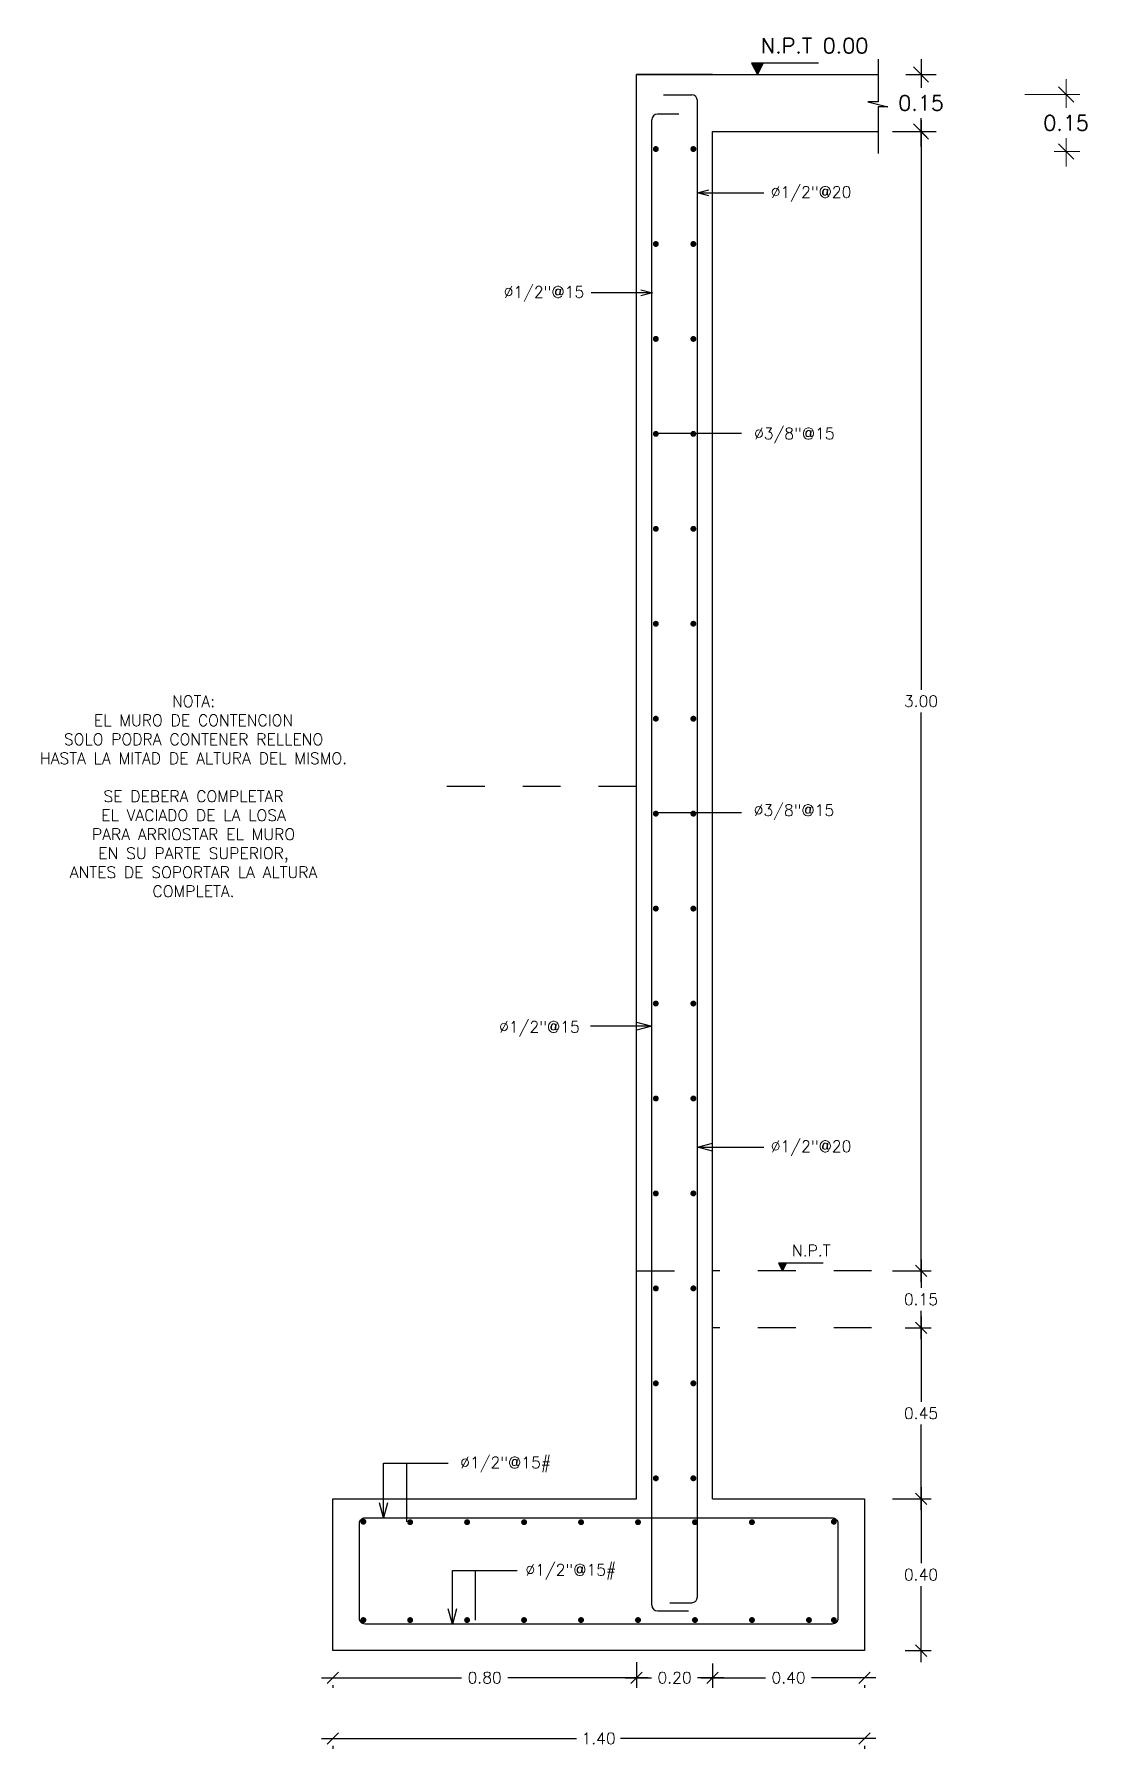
# Model space of a CAD drawing. Header units: metres. Extents: x -25 to 234, y -25 to 53.
# Drawn here: x -16.671 to -13.884, y -22.243 to -17.729 of the extents above; entities that cross this region are included whole.
import ezdxf

# ---------------------------------------------------------------- set-up
doc = ezdxf.new("R2010")
doc.units = ezdxf.units.M
doc.header["$LTSCALE"] = 0.1
doc.header["$MEASUREMENT"] = 0
doc.header["$PDMODE"] = 66
doc.linetypes.add('CONTINUA', pattern=[0])
doc.linetypes.add('HIDDEN2', pattern=[4.7625, 3.175, -1.5875])
for name, color, linetype in [('ACERO', 5, 'Continuous'), ('BORDES', 7, 'Continuous'), ('DimText', 4, 'Continuous'), ('DIMTEXTO', 4, 'Continuous'), ('DIMZAPATA', 4, 'Continuous'), ('HATCH', 8, 'Continuous'), ('XREF1$0$MUROS', 1, 'Continuous')]:
    doc.layers.add(name, color=color, linetype=linetype)
doc.styles.add('SMPLEX', font='simplex.shx')
doc.dimstyles.new('D-15', dxfattribs={"dimscale": 0.15, "dimtxt": 0.2, "dimasz": 0.2, "dimexe": 0.18, "dimexo": 0.2, "dimgap": 0.1, "dimtad": 0, "dimtih": 1, "dimtoh": 1, "dimzin": 0, "dimdsep": 46, "dimtxsty": 'SMPLEX', "dimblk": 'OBLIQUE', "dimcen": 0.09, "dimdle": 0.2, "dimclrd": 4, "dimclre": 4, "dimclrt": 4, "dimadec": 0, "dimazin": 0, "dimtfac": 1, "dimtofl": 0, "dimtmove": 0, "dimatfit": 3, "dimldrblk": 'OPEN30', "dimfxl": 0.5, "dimfxlon": 1, "dimtolj": 1, "dimtzin": 0, "dimarcsym": 0})
doc.dimstyles.new('D-20', dxfattribs={"dimscale": 0.2, "dimtxt": 0.2, "dimasz": 0.2, "dimexe": 0.2, "dimexo": 0.2, "dimgap": 0.1, "dimtad": 0, "dimtih": 1, "dimtoh": 1, "dimzin": 0, "dimdsep": 46, "dimtxsty": 'SMPLEX', "dimblk": 'OBLIQUE', "dimcen": 0.09, "dimdle": 0.2, "dimclrd": 4, "dimclre": 4, "dimclrt": 4, "dimadec": 0, "dimazin": 0, "dimtfac": 1, "dimtofl": 0, "dimtmove": 0, "dimatfit": 3, "dimldrblk": 'OPEN30', "dimfxl": 0.2, "dimfxlon": 1, "dimtolj": 1, "dimtzin": 0, "dimarcsym": 0})

msp = doc.modelspace()

# ---------------------------------------------------------------- texts
at = {"color": 4, "insert": (-14.6252, -20.9316, 1.342), "char_height": 0.03, "attachment_point": 5, "style": 'SMPLEX'}
msp.add_mtext('{\\fRomanS|b1|i0|c0|p2;N.P.T}', dxfattribs=at)
at = {"layer": 'DimText', "color": 4, "linetype": 'Continuous', "lineweight": 0, "insert": (-14.6165, -17.7591, 1.342), "char_height": 0.04, "attachment_point": 5, "style": 'SMPLEX', "bg_fill": 3, "box_fill_scale": 1.25, "bg_fill_color": 256, "bg_fill_true_color": 13158600, "bg_fill_transparency": 0}
msp.add_mtext('{\\fRomanS|b1|i0|c0|p2;N.P.T 0.00}', dxfattribs=at)
at = {"layer": 'DIMZAPATA', "color": 4, "char_height": 0.03, "attachment_point": 5, "style": 'SMPLEX', "bg_fill": 2}
for s, insert in [('\\A1;NOTA:\\PEL MURO DE CONTENCION\\PSOLO PODRA CONTENER RELLENO\\PHASTA LA MITAD DE ALTURA DEL MISMO.\\P\\PSE DEBERA COMPLETAR\\PEL VACIADO DE LA LOSA \\PPARA ARRIOSTAR EL MURO\\PEN SU PARTE SUPERIOR,\\PANTES DE SOPORTAR LA ALTURA\\PCOMPLETA.', (-16.2517, -19.7355)), ('\\A1;%%C1/2"@15#', (-15.4299, -21.4948))]:
    msp.add_mtext(s, dxfattribs=dict(at, insert=insert))

# ---------------------------------------------------------------- blocks, each defined once
blk = doc.blocks.new('_Oblique')
at = {"color": 0, "linetype": 'ByBlock', "lineweight": -2}
blk.add_line((-0.5, -0.5), (0.5, 0.5), dxfattribs=at)
blk = doc.blocks.new('*D179')
at = {"layer": 'Defpoints', "color": 0, "transparency": 16777216}
for p in [(-15.8851, -21.985, 1.342), (-15.0851, -21.9885, 1.342), (-15.0851, -22.0563)]:
    blk.add_point(p, dxfattribs=at)
at = {"layer": 'DIMZAPATA', "color": 4, "lineweight": -2, "transparency": 16777216}
for p, q in [((-15.9151, -22.0563), (-15.5458, -22.0563)), ((-15.0551, -22.0563), (-15.4244, -22.0563)), ((-15.8851, -22.0758), (-15.8851, -22.0833)), ((-15.0851, -22.0761), (-15.0851, -22.0833))]:
    blk.add_line(p, q, dxfattribs=at)
at = {"layer": 'DIMZAPATA', "color": 4, "lineweight": -2, "transparency": 16777216, "xscale": 0.03, "yscale": 0.03, "zscale": 0.03, "rotation": 180}
blk.add_blockref('_Oblique', (-15.8851, -22.0563), dxfattribs=at)
at = {"layer": 'DIMZAPATA', "color": 4, "lineweight": -2, "transparency": 16777216, "xscale": 0.03, "yscale": 0.03, "zscale": 0.03}
blk.add_blockref('_Oblique', (-15.0851, -22.0563), dxfattribs=at)
at = {"layer": 'DIMZAPATA', "color": 4, "transparency": 16777216, "insert": (-15.4851, -22.0563), "char_height": 0.03, "attachment_point": 5, "style": 'SMPLEX'}
blk.add_mtext('\\A1;0.80', dxfattribs=at)
blk = doc.blocks.new('_Open30')
at = {"layer": 'DIMTEXTO', "color": 0, "lineweight": -2}
for p, q in [((-1, 0.27), (0, 0)), ((0, 0), (-1, -0.27)), ((0, 0), (-1, 0))]:
    blk.add_line(p, q, dxfattribs=at)
blk = doc.blocks.new('*D180')
at = {"layer": 'Defpoints', "color": 0, "transparency": 16777216}
for p in [(-14.8851, -21.9885, 1.342), (-14.4851, -21.9869, 1.342), (-14.4851, -22.0563)]:
    blk.add_point(p, dxfattribs=at)
at = {"layer": 'DIMZAPATA', "color": 4, "lineweight": -2, "transparency": 16777216}
for p, q in [((-14.9151, -22.0563), (-14.7458, -22.0563)), ((-14.4551, -22.0563), (-14.6244, -22.0563)), ((-14.8851, -22.0761), (-14.8851, -22.0833)), ((-14.4851, -22.076), (-14.4851, -22.0833))]:
    blk.add_line(p, q, dxfattribs=at)
at = {"layer": 'DIMZAPATA', "color": 4, "lineweight": -2, "transparency": 16777216, "xscale": 0.03, "yscale": 0.03, "zscale": 0.03, "rotation": 180}
blk.add_blockref('_Oblique', (-14.8851, -22.0563), dxfattribs=at)
at = {"layer": 'DIMZAPATA', "color": 4, "lineweight": -2, "transparency": 16777216, "xscale": 0.03, "yscale": 0.03, "zscale": 0.03}
blk.add_blockref('_Oblique', (-14.4851, -22.0563), dxfattribs=at)
at = {"layer": 'DIMZAPATA', "color": 4, "transparency": 16777216, "insert": (-14.6851, -22.0563), "char_height": 0.03, "attachment_point": 5, "style": 'SMPLEX'}
blk.add_mtext('\\A1;0.40', dxfattribs=at)
blk = doc.blocks.new('*D181')
at = {"layer": 'Defpoints', "color": 0, "transparency": 16777216}
for p in [(-15.0851, -21.985), (-14.8851, -21.9885), (-14.8851, -22.0563)]:
    blk.add_point(p, dxfattribs=at)
at = {"layer": 'DIMZAPATA', "color": 4, "lineweight": -2, "transparency": 16777216}
for p, q in [((-15.0851, -22.015), (-15.0851, -22.0833)), ((-14.8851, -22.0185), (-14.8851, -22.0833)), ((-15.1151, -22.0563), (-15.0458, -22.0563)), ((-14.8551, -22.0563), (-14.9244, -22.0563))]:
    blk.add_line(p, q, dxfattribs=at)
at = {"layer": 'DIMZAPATA', "color": 4, "lineweight": -2, "transparency": 16777216, "xscale": 0.03, "yscale": 0.03, "zscale": 0.03, "rotation": 180}
blk.add_blockref('_Oblique', (-15.0851, -22.0563), dxfattribs=at)
at = {"layer": 'DIMZAPATA', "color": 4, "lineweight": -2, "transparency": 16777216, "xscale": 0.03, "yscale": 0.03, "zscale": 0.03}
blk.add_blockref('_Oblique', (-14.8851, -22.0563), dxfattribs=at)
at = {"layer": 'DIMZAPATA', "color": 4, "transparency": 16777216, "insert": (-14.9851, -22.0563), "char_height": 0.03, "attachment_point": 5, "style": 'SMPLEX'}
blk.add_mtext('\\A1;0.20', dxfattribs=at)
blk = doc.blocks.new('*D182')
at = {"layer": 'Defpoints', "color": 0, "transparency": 16777216}
for p in [(-14.4851, -21.585), (-14.3362, -21.585), (-14.408, -21.985)]:
    blk.add_point(p, dxfattribs=at)
at = {"layer": 'DIMZAPATA', "color": 4, "lineweight": -2, "transparency": 16777216}
for p, q in [((-14.3362, -21.555), (-14.3362, -21.755)), ((-14.4112, -21.585), (-14.3092, -21.585)), ((-14.3362, -22.015), (-14.3362, -21.815)), ((-14.378, -21.985), (-14.3092, -21.985))]:
    blk.add_line(p, q, dxfattribs=at)
at = {"layer": 'DIMZAPATA', "color": 4, "lineweight": -2, "transparency": 16777216, "xscale": 0.03, "yscale": 0.03, "zscale": 0.03}
for p, rotation in [((-14.3362, -21.585), 90), ((-14.3362, -21.985), 270)]:
    blk.add_blockref('_Oblique', p, dxfattribs=dict(at, rotation=rotation))
at = {"layer": 'DIMZAPATA', "color": 4, "transparency": 16777216, "insert": (-14.3362, -21.785), "char_height": 0.03, "attachment_point": 5, "style": 'SMPLEX'}
blk.add_mtext('\\A1;0.40', dxfattribs=at)
blk = doc.blocks.new('*U176')
at = {"layer": 'ACERO', "const_width": 0.0078}
blk.add_lwpolyline([(-0.0039, 0, 1), (0.0039, 0, 1)], format="xyb", close=True, dxfattribs=at)
blk = doc.blocks.new('*U177')
at = {"layer": 'DIMTEXTO', "color": 0, "linetype": 'ByBlock', "lineweight": -2, "transparency": 16777216}
for p in [(0, 3.5), (0, 3.25), (0, 3), (0, 2.75), (0, 2.5), (0, 2.25), (0, 2), (0, 1.75), (0, 1.5), (0, 1.25), (0, 1), (0, 0.75), (0, 0.5), (0, 0.25), (0, 0)]:
    blk.add_blockref('*U176', p, dxfattribs=at)
blk = doc.blocks.new('*U178')
at = {"layer": 'ACERO', "const_width": 0.0078}
blk.add_lwpolyline([(-0.0039, 0, 1), (0.0039, 0, 1)], format="xyb", close=True, dxfattribs=at)
blk = doc.blocks.new('*U171')
at = {"layer": 'DIMTEXTO', "color": 0, "linetype": 'ByBlock', "lineweight": -2, "transparency": 16777216}
for p in [(0, 3.5), (0, 3.25), (0, 3), (0, 2.75), (0, 2.5), (0, 2.25), (0, 2), (0, 1.75), (0, 1.5), (0, 1.25), (0, 1), (0, 0.75), (0, 0.5), (0, 0.25), (0, 0)]:
    blk.add_blockref('*U178', p, dxfattribs=at)
blk = doc.blocks.new('*D183')
at = {"layer": 'Defpoints', "color": 0, "transparency": 16777216}
for p in [(-14.4851, -20.985), (-14.3362, -20.985), (-14.408, -21.135)]:
    blk.add_point(p, dxfattribs=at)
at = {"layer": 'DIMZAPATA', "color": 4, "lineweight": -2, "transparency": 16777216}
for p, q in [((-14.4112, -20.985), (-14.3092, -20.985)), ((-14.3362, -20.955), (-14.3362, -21.03)), ((-14.3362, -21.165), (-14.3362, -21.09)), ((-14.378, -21.135), (-14.3092, -21.135))]:
    blk.add_line(p, q, dxfattribs=at)
at = {"layer": 'DIMZAPATA', "color": 4, "lineweight": -2, "transparency": 16777216, "xscale": 0.03, "yscale": 0.03, "zscale": 0.03}
for p, rotation in [((-14.3362, -20.985), 90), ((-14.3362, -21.135), 270)]:
    blk.add_blockref('_Oblique', p, dxfattribs=dict(at, rotation=rotation))
at = {"layer": 'DIMZAPATA', "color": 4, "transparency": 16777216, "insert": (-14.3362, -21.06), "char_height": 0.03, "attachment_point": 5, "style": 'SMPLEX'}
blk.add_mtext('\\A1;0.15', dxfattribs=at)
blk = doc.blocks.new('*D184')
at = {"layer": 'Defpoints', "color": 0, "transparency": 16777216}
for p in [(-14.8851, -17.985), (-14.3362, -17.985), (-14.408, -20.985)]:
    blk.add_point(p, dxfattribs=at)
at = {"layer": 'DIMZAPATA', "color": 4, "lineweight": -2, "transparency": 16777216}
for p, q in [((-14.3362, -17.955), (-14.3362, -19.455)), ((-14.4112, -17.985), (-14.3092, -17.985)), ((-14.3362, -21.015), (-14.3362, -19.515)), ((-14.378, -20.985), (-14.3092, -20.985))]:
    blk.add_line(p, q, dxfattribs=at)
at = {"layer": 'DIMZAPATA', "color": 4, "lineweight": -2, "transparency": 16777216, "xscale": 0.03, "yscale": 0.03, "zscale": 0.03}
for p, rotation in [((-14.3362, -17.985), 90), ((-14.3362, -20.985), 270)]:
    blk.add_blockref('_Oblique', p, dxfattribs=dict(at, rotation=rotation))
at = {"layer": 'DIMZAPATA', "color": 4, "transparency": 16777216, "insert": (-14.3362, -19.485), "char_height": 0.03, "attachment_point": 5, "style": 'SMPLEX'}
blk.add_mtext('\\A1;3.00', dxfattribs=at)
blk = doc.blocks.new('*D185')
at = {"layer": 'Defpoints', "color": 0, "linetype": 'Continuous', "transparency": 16777216}
for p in [(-14.4851, -17.835), (-14.3362, -17.835), (-14.408, -17.985)]:
    blk.add_point(p, dxfattribs=at)
at = {"layer": 'DimText', "color": 4, "linetype": 'Continuous', "lineweight": -2, "transparency": 16777216}
for p, q in [((-14.3362, -17.795), (-14.3362, -17.87)), ((-14.3762, -17.835), (-14.2962, -17.835)), ((-14.3362, -18.025), (-14.3362, -17.95)), ((-14.368, -17.985), (-14.2962, -17.985))]:
    blk.add_line(p, q, dxfattribs=at)
at = {"layer": 'DimText', "color": 4, "linetype": 'Continuous', "lineweight": -2, "transparency": 16777216, "xscale": 0.04000000000000001, "yscale": 0.04000000000000001, "zscale": 0.04000000000000001}
for p, rotation in [((-14.3362, -17.835), 90), ((-14.3362, -17.985), 270)]:
    blk.add_blockref('_Oblique', p, dxfattribs=dict(at, rotation=rotation))
at = {"layer": 'DimText', "color": 4, "linetype": 'Continuous', "lineweight": 0, "transparency": 16777216, "insert": (-14.3362, -17.91), "char_height": 0.04, "attachment_point": 5, "style": 'SMPLEX'}
blk.add_mtext('\\A1;0.15', dxfattribs=at)
blk = doc.blocks.new('*D186')
at = {"layer": 'Defpoints', "color": 0, "transparency": 16777216}
for p in [(-14.3647, -21.135), (-14.4851, -21.585, 1.342), (-14.3362, -21.585)]:
    blk.add_point(p, dxfattribs=at)
at = {"layer": 'DIMZAPATA', "color": 4, "lineweight": -2, "transparency": 16777216}
for p, q in [((-14.3362, -21.105), (-14.3362, -21.33)), ((-14.3362, -21.135), (-14.3092, -21.135)), ((-14.3362, -21.615), (-14.3362, -21.39)), ((-14.3224, -21.585), (-14.3092, -21.585))]:
    blk.add_line(p, q, dxfattribs=at)
at = {"layer": 'DIMZAPATA', "color": 4, "lineweight": -2, "transparency": 16777216, "xscale": 0.03, "yscale": 0.03, "zscale": 0.03}
for p, rotation in [((-14.3362, -21.135), 90), ((-14.3362, -21.585), 270)]:
    blk.add_blockref('_Oblique', p, dxfattribs=dict(at, rotation=rotation))
at = {"layer": 'DIMZAPATA', "color": 4, "transparency": 16777216, "insert": (-14.3362, -21.36), "char_height": 0.03, "attachment_point": 5, "style": 'SMPLEX'}
blk.add_mtext('\\A1;0.45', dxfattribs=at)
blk = doc.blocks.new('*U172')
at = {"layer": 'ACERO', "const_width": 0.0078}
blk.add_lwpolyline([(0.0039, 0, -1), (-0.0039, 0, -1)], format="xyb", close=True, dxfattribs=at)
blk = doc.blocks.new('*U173')
at = {"layer": 'HATCH', "color": 0, "linetype": 'ByBlock', "lineweight": -2, "transparency": 16777216}
for p in [(0, 0), (0.15, 0), (0.3, 0), (0.45, 0), (0.6, 0), (0.75, 0), (0.9, 0), (1.05, 0)]:
    blk.add_blockref('*U172', p, dxfattribs=at)
blk = doc.blocks.new('*U174')
at = {"layer": 'ACERO', "const_width": 0.0078}
blk.add_lwpolyline([(0.0039, 0, -1), (-0.0039, 0, -1)], format="xyb", close=True, dxfattribs=at)
blk = doc.blocks.new('*U175')
at = {"layer": 'HATCH', "color": 0, "linetype": 'ByBlock', "lineweight": -2, "transparency": 16777216}
for p in [(0, 0), (0.15, 0), (0.3, 0), (0.45, 0), (0.6, 0), (0.75, 0), (0.9, 0)]:
    blk.add_blockref('*U174', p, dxfattribs=at)
blk = doc.blocks.new('*D187')
at = {"layer": 'Defpoints', "color": 0, "transparency": 16777216}
for p in [(-15.8851, -22.145, 1.342), (-14.4851, -22.1485, 1.342), (-14.4851, -22.2162)]:
    blk.add_point(p, dxfattribs=at)
at = {"layer": 'DIMZAPATA', "color": 4, "lineweight": -2, "transparency": 16777216}
for p, q in [((-15.9151, -22.2162), (-15.243, -22.2162)), ((-15.8851, -22.2358), (-15.8851, -22.2432)), ((-14.4551, -22.2162), (-15.1273, -22.2162)), ((-14.4851, -22.236), (-14.4851, -22.2432))]:
    blk.add_line(p, q, dxfattribs=at)
at = {"layer": 'DIMZAPATA', "color": 4, "lineweight": -2, "transparency": 16777216, "xscale": 0.03, "yscale": 0.03, "zscale": 0.03, "rotation": 180}
blk.add_blockref('_Oblique', (-15.8851, -22.2162), dxfattribs=at)
at = {"layer": 'DIMZAPATA', "color": 4, "lineweight": -2, "transparency": 16777216, "xscale": 0.03, "yscale": 0.03, "zscale": 0.03}
blk.add_blockref('_Oblique', (-14.4851, -22.2162), dxfattribs=at)
at = {"layer": 'DIMZAPATA', "color": 4, "transparency": 16777216, "insert": (-15.1851, -22.2162), "char_height": 0.03, "attachment_point": 5, "style": 'SMPLEX'}
blk.add_mtext('\\A1;1.40', dxfattribs=at)

# ---------------------------------------------------------------- dimensions: what is measured, and where the dimension line sits
at = {"layer": 'DIMZAPATA'}
for base, p1, p2, angle, picture, middle in [((-14.3362, -17.985, 1.342), (-14.408, -20.985, 1.342), (-14.8851, -17.985, 1.342), 270, '*D184', (-14.3362, -19.485, 1.342)), ((-14.3362, -20.985, 1.342), (-14.408, -21.135, 1.342), (-14.4851, -20.985, 1.342), 270, '*D183', (-14.3362, -21.06, 1.342)), ((-14.3362, -21.585), (-14.3647, -21.135), (-14.4851, -21.585, 1.342), 90, '*D186', (-14.3362, -21.36)), ((-14.3362, -21.585, 1.342), (-14.408, -21.985, 1.342), (-14.4851, -21.585, 1.342), 270, '*D182', (-14.3362, -21.785, 1.342))]:
    dim = msp.add_linear_dim(base=base, p1=p1, p2=p2, angle=angle, dimstyle='D-15', dxfattribs=at)
    dim.commit()
    dim.dimension.update_dxf_attribs({"geometry": picture, "text_midpoint": middle})
for base, p1, p2, picture, middle in [((-15.0851, -22.0563), (-15.8851, -21.985, 1.342), (-15.0851, -21.9885, 1.342), '*D179', (-15.4851, -22.0563)), ((-14.8851, -22.0563, 1.342), (-15.0851, -21.985, 1.342), (-14.8851, -21.9885, 1.342), '*D181', (-14.9851, -22.0563, 1.342)), ((-14.4851, -22.0563), (-14.8851, -21.9885, 1.342), (-14.4851, -21.9869, 1.342), '*D180', (-14.6851, -22.0563)), ((-14.4851, -22.2162), (-15.8851, -22.145, 1.342), (-14.4851, -22.1485, 1.342), '*D187', (-15.1851, -22.2162))]:
    dim = msp.add_linear_dim(base=base, p1=p1, p2=p2, dimstyle='D-15', dxfattribs=at)
    dim.commit()
    dim.dimension.update_dxf_attribs({"geometry": picture, "text_midpoint": middle})

# ---------------------------------------------------------------- hatches: boundary and pattern name
msp.add_hatch(color=4).paths.add_polyline_path([(-14.7115, -20.9649), (-14.6912, -20.9649), (-14.7013, -20.985)])

# ---------------------------------------------------------------- linework, layer by layer
at = {"color": 4}
for p, q in [((-14.5939, -20.9649, 1.342), (-14.7115, -20.9649, 1.342)), ((-14.7115, -20.9649, 1.342), (-14.7013, -20.985, 1.342)), ((-14.6912, -20.9649, 1.342), (-14.7013, -20.985, 1.342))]:
    msp.add_line(p, q, dxfattribs=at)
at = {"layer": 'ACERO'}
for p, q in [((-15.0144, -17.8886, 1.342), (-14.9401, -17.8886, 1.342)), ((-14.9251, -21.8437, 1.342), (-14.9251, -17.9036, 1.342)), ((-15.0451, -21.8655, 1.342), (-15.0451, -17.9545, 1.342)), ((-14.9739, -17.9395, 1.342), (-15.0301, -17.9395, 1.342)), ((-15.0301, -21.8805, 1.342), (-14.9485, -21.8805, 1.342)), ((-14.9974, -21.8587, 1.342), (-14.9401, -21.8587, 1.342))]:
    msp.add_line(p, q, dxfattribs=at)
for points in [[(-15.8001, -21.915, -0.414214), (-15.8151, -21.9), (-15.8151, -21.65, -0.414214), (-15.8001, -21.635), (-14.5701, -21.635, -0.414214), (-14.5551, -21.65), (-14.5551, -21.9)], [(-14.5551, -21.9, -0.414214), (-14.5701, -21.915), (-15.8001, -21.915)]]:
    msp.add_lwpolyline(points, format="xyb", dxfattribs=at)
at = {"layer": 'ACERO', "const_width": 0.0078}
for points in [[(-15.8007, -21.6455, 1), (-15.8085, -21.6455, 1)], [(-14.5696, -21.6455, -1), (-14.5618, -21.6455, -1)], [(-15.8007, -21.9045, -1), (-15.8085, -21.9045, -1)], [(-14.5696, -21.9045, 1), (-14.5618, -21.9045, 1)]]:
    msp.add_lwpolyline(points, format="xyb", close=True, dxfattribs=at)
at = {"layer": 'ACERO'}
for centre, start, end in [((-14.9401, -17.9036, 1.342), 0, 90), ((-15.0301, -17.9545, 1.342), 90, 180), ((-14.9401, -21.8437, 1.342), 270, 0), ((-15.0301, -21.8655, 1.342), 180, 270)]:
    msp.add_arc(centre, 0.015, start, end, dxfattribs=at)
at = {"layer": 'BORDES', "color": 1}
for p, q in [((-15.0851, -21.585, 1.342), (-15.0851, -17.835, 1.342)), ((-15.0851, -17.835, 1.342), (-14.4492, -17.835, 1.342)), ((-14.8851, -17.835, 1.342), (-15.0851, -17.835, 1.342)), ((-14.8851, -21.585, 1.342), (-14.8851, -17.985, 1.342)), ((-14.8851, -17.985, 1.342), (-14.4492, -17.985, 1.342)), ((-15.8851, -21.585, 1.342), (-15.0851, -21.585, 1.342)), ((-15.8851, -21.985, 1.342), (-15.8851, -21.585, 1.342)), ((-14.8851, -21.585), (-14.4851, -21.585, 1.342)), ((-14.4851, -21.585, 1.342), (-14.4851, -21.985, 1.342)), ((-14.4851, -21.985, 1.342), (-15.8851, -21.985, 1.342))]:
    msp.add_line(p, q, dxfattribs=at)
at = {"layer": 'DimText', "color": 4, "linetype": 'Continuous', "lineweight": 0}
for p, q in [((-13.9542, -17.8475, 1.342), (-13.9542, -17.9225, 1.342)), ((-14.0631, -17.8875, 1.342), (-13.9182, -17.8875, 1.342)), ((-13.9542, -18.0775, 1.342), (-13.9542, -18.0025, 1.342)), ((-13.986, -18.0375, 1.342), (-13.9182, -18.0375, 1.342))]:
    msp.add_line(p, q, dxfattribs=at)
at = {"layer": 'XREF1$0$MUROS', "color": 8, "linetype": 'HIDDEN2', "ltscale": 0.001}
for p, q in [((-15.0851, -19.71, 1.342), (-15.6323, -19.71, 1.342)), ((-15.0851, -20.985, 1.342), (-14.8851, -20.985, 1.342)), ((-14.4662, -20.985, 1.342), (-14.8851, -20.985, 1.342)), ((-14.4662, -21.135, 1.342), (-14.8851, -21.135, 1.342))]:
    msp.add_line(p, q, dxfattribs=at)

# ---------------------------------------------------------------- block references
at = {"layer": 'DimText', "color": 4, "linetype": 'Continuous', "lineweight": 0, "xscale": 0.04000000000000001, "yscale": 0.04000000000000001, "zscale": 0.04000000000000001}
for p, rotation in [((-13.9542, -17.8875, 1.342), 90), ((-13.9542, -18.0375, 1.342), 270)]:
    msp.add_blockref('_Oblique', p, dxfattribs=dict(at, rotation=rotation))
at = {"layer": 'DIMTEXTO', "xscale": -1}
msp.add_blockref('*U177', (-15.0345, -21.5312, 1.342), dxfattribs=at)
at = {"layer": 'DIMTEXTO'}
msp.add_blockref('*U171', (-14.9357, -21.5312, 1.342), dxfattribs=at)
at = {"layer": 'HATCH', "linetype": 'CONTINUA'}
for name, p in [('*U175', (-15.6814, -21.6468)), ('*U173', (-15.6814, -21.9045))]:
    msp.add_blockref(name, p, dxfattribs=at)

msp.set_redraw_order([(e.dxf.handle, doc.entitydb.next_handle()) for e in msp.query("TEXT MTEXT ATTDEF DIMENSION ARC_DIMENSION")])  # texts and dimensions are drawn at this point

# ---------------------------------------------------------------- leaders
at = {"layer": 'DimText', "linetype": 'Continuous', "lineweight": 0}
for points, dimstyle in [([(-14.9251, -18.1467), (-14.7497, -18.1467)], 'D-15'), ([(-15.0436, -18.4099), (-15.2051, -18.4099)], 'D-15'), ([(-15.0451, -20.3409, 1.342), (-15.2066, -20.3409, 1.342)], 'D-20'), ([(-14.9251, -20.6593), (-14.7497, -20.6593)], 'D-20'), ([(-15.7515, -21.6356), (-15.7515, -21.4914), (-15.6288, -21.4914)], 'D-20'), ([(-15.5703, -21.915), (-15.5703, -21.7739), (-15.4477, -21.7739)], 'D-20')]:
    msp.add_leader(points, dimstyle=dimstyle, dxfattribs=at)

# ---------------------------------------------------------------- next in the draw order: hatches: boundary and pattern name
msp.add_hatch(color=4).paths.add_polyline_path([(-14.7824, -17.8049), (-14.7519, -17.8049), (-14.7672, -17.835)])

# ---------------------------------------------------------------- next in the draw order: linework, layer by layer
at = {"color": 4}
for p, q in [((-14.6061, -17.8049, 1.342), (-14.7824, -17.8049, 1.342)), ((-14.7824, -17.8049, 1.342), (-14.7672, -17.835, 1.342)), ((-14.7519, -17.8049, 1.342), (-14.7672, -17.835, 1.342))]:
    msp.add_line(p, q, dxfattribs=at)
at = {"color": 3, "elevation": 1.342}
msp.add_lwpolyline([(-14.4492, -17.7945), (-14.4492, -17.907), (-14.4767, -17.907), (-14.4234, -17.9205), (-14.4492, -17.9205), (-14.4492, -18.043)], dxfattribs=at)
at = {"layer": 'DIMTEXTO'}
msp.add_lwpolyline([(-15.6904, -21.6458), (-15.6904, -21.4914), (-15.5811, -21.4914)], dxfattribs=at)

# ---------------------------------------------------------------- next in the draw order: texts
at = {"layer": 'DimText', "color": 4, "linetype": 'Continuous', "lineweight": 0, "insert": (-13.9542, -17.9625, 1.342), "char_height": 0.04, "attachment_point": 5, "style": 'SMPLEX', "bg_fill": 3, "box_fill_scale": 1.25, "bg_fill_color": 256, "bg_fill_true_color": 13158600, "bg_fill_transparency": 0}
msp.add_mtext('\\A1;0.15', dxfattribs=at)
at = {"layer": 'DIMZAPATA', "color": 4, "char_height": 0.03, "attachment_point": 5, "style": 'SMPLEX', "bg_fill": 2}
for s, insert in [('\\A1;%%C1/2"@20', (-14.6257, -18.1495)), ('\\A1;%%C1/2"@15', (-15.3291, -18.4127)), ('\\A1;%%C3/8"@15', (-14.6698, -18.7854, 1.342)), ('\\A1;%%C3/8"@15', (-14.6708, -19.7773, 1.342)), ('\\A1;%%C1/2"@15', (-15.341, -20.3477, 1.342)), ('\\A1;%%C1/2"@20', (-14.6257, -20.6621)), ('\\A1;%%C1/2"@15#', (-15.2583, -21.7773))]:
    msp.add_mtext(s, dxfattribs=dict(at, insert=insert))

# ---------------------------------------------------------------- next in the draw order: dimensions: what is measured, and where the dimension line sits
at = {"layer": 'DimText', "linetype": 'Continuous', "lineweight": 0}
dim = msp.add_linear_dim(base=(-14.3362, -17.835, 1.342), p1=(-14.408, -17.985, 1.342), p2=(-14.4851, -17.835, 1.342), angle=270, dimstyle='D-20', dxfattribs=at)
dim.commit()
dim.dimension.update_dxf_attribs({"geometry": '*D185', "text_midpoint": (-14.3362, -17.91, 1.342)})

# ---------------------------------------------------------------- next in the draw order: linework, layer by layer
at = {"layer": 'DIMTEXTO'}
msp.add_lwpolyline([(-15.5092, -21.9047), (-15.5092, -21.7739), (-15.3999, -21.7739)], dxfattribs=at)
at = {"layer": 'DIMZAPATA', "linetype": 'CONTINUA', "elevation": 1.342}
for points in [[(-15.0345, -18.7792), (-14.8087, -18.7792), (-14.8087, -18.7792)], [(-15.0345, -19.7784), (-14.8087, -19.7784), (-14.8087, -19.7784)]]:
    msp.add_lwpolyline(points, dxfattribs=at)

doc.saveas('drawing.dxf')
